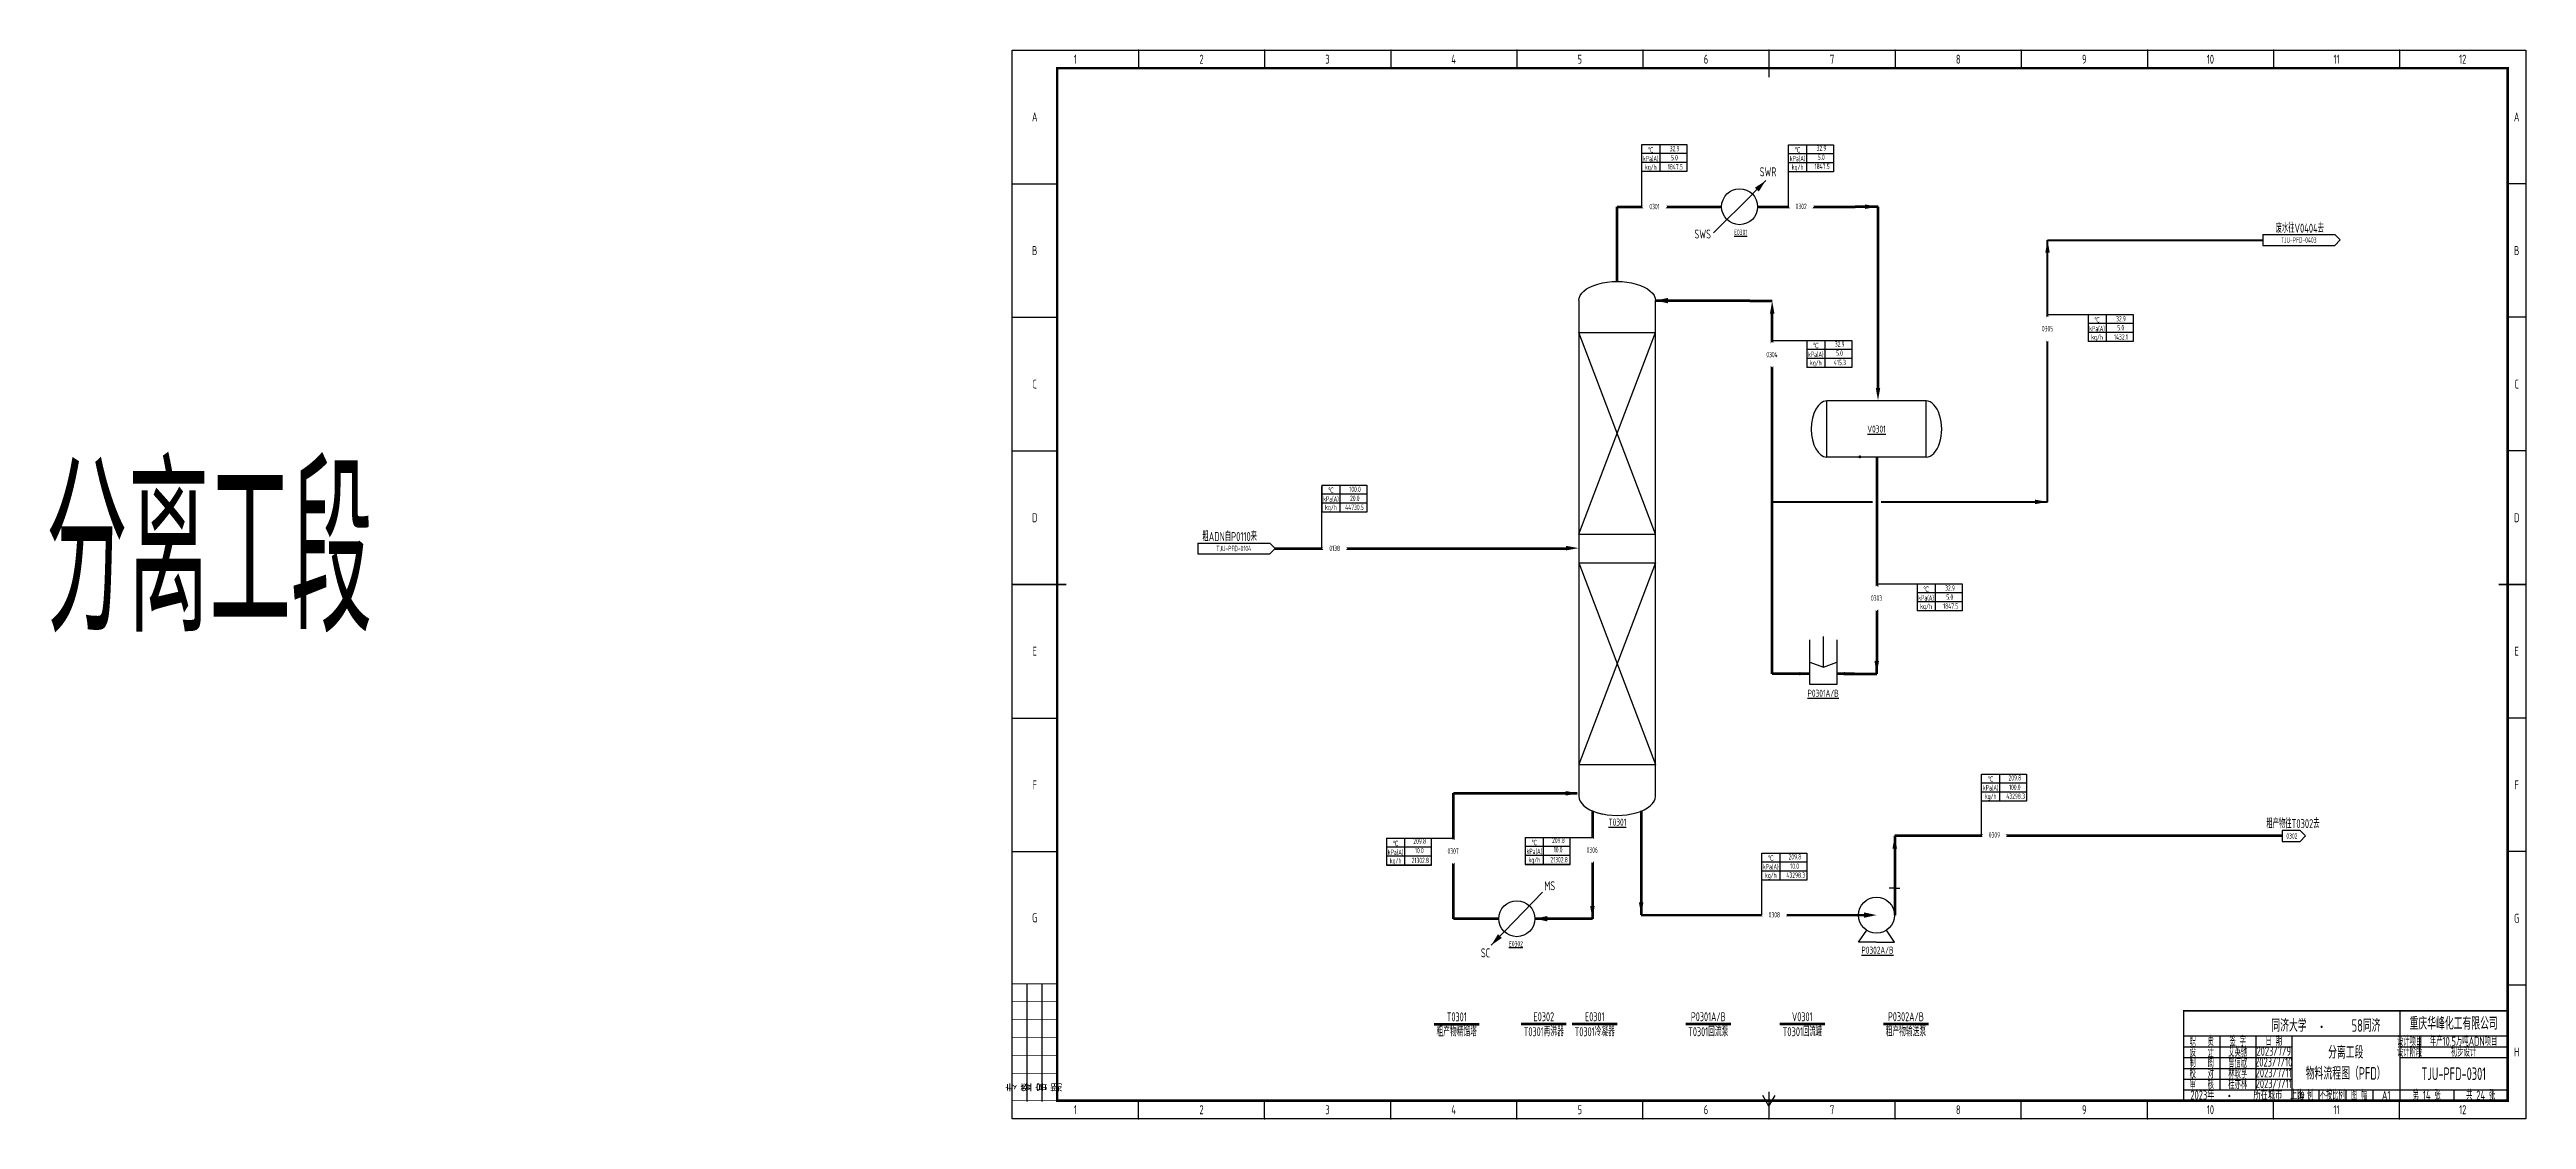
# Model space of a CAD drawing. Header units: millimetres. Extents: x 442 to 10185, y 1370 to 5122.
# Drawn here: x 473 to 1849, y 2164 to 2759 of the extents above; entities that cross this region are included whole.
import ezdxf

# ---------------------------------------------------------------- set-up
doc = ezdxf.new("R2010")
doc.units = ezdxf.units.MM
doc.set_wipeout_variables(frame=1)
for name, color, linetype, lineweight in [('01-主物流线-粗实线', 132, 'Continuous', 80), ('02-次要物流线-中粗线', 30, 'Continuous', 40), ('03-设备外轮廓线-细实线', 7, 'Continuous', 25), ('04-设备内部件-细实线', 181, 'Continuous', 25), ('05-图框与标题栏', 7, 'Continuous', 25), ('06-箭头', 7, 'Continuous', 25), ('07-箭头', 7, 'Continuous', 25), ('08-进出物流标志', 7, 'Continuous', 25), ('09-文本', 7, 'Continuous', 25), ('10-流股代号', 21, 'Continuous', 25), ('12-设备位号线', 7, 'Continuous', 80), ('15-物流表及物流信息标识', 7, 'Continuous', 25), ('17-文字（修改）', 7, 'Continuous', 15)]:
    doc.layers.add(name, color=color, linetype=linetype, lineweight=lineweight)
doc.layers.add('TITLE', color=7, linetype='Continuous')
doc.styles.add('3-gbcbig', font='gbenor.shx', dxfattribs={"width": 0.7, "height": 3, "bigfont": 'gbcbig.shx'})
doc.styles.add('5-gbcbig', font='gbenor.shx', dxfattribs={"width": 0.7, "height": 5, "bigfont": 'gbcbig.shx'})
doc.styles.add('7-gbcbig', font='gbenor.shx', dxfattribs={"width": 0.7, "height": 7, "bigfont": 'gbcbig.shx'})
doc.styles.get("Standard").update_dxf_attribs({"font": 'arial.ttf'})
doc.styles.add('工程字', font='gbenor.shx', dxfattribs={"bigfont": 'gbcbig.shx'})

msp = doc.modelspace()

# ---------------------------------------------------------------- texts
at = {"color": 5, "char_height": 5, "width": 65.928, "attachment_point": 5, "style": '5-gbcbig'}
for s, insert in [('SWR', (1428, 2691.1)), ('SWS', (1391.7, 2656.5))]:
    msp.add_mtext(s, dxfattribs=dict(at, insert=insert))
at = {"attachment_point": 5, "style": '3-gbcbig'}
for s, width, gutter_width, heights, insert, char_height in [('{\\LE0301}', 12.725, 35, [0], (1412.8, 2657.5), 3), ('{\\LV0301}', 16.775, 46.1, [16], (1488.3, 2548.1), 3.95), ('{\\LP0301A/B}', 16.775, 46.1, [16], (1458.6, 2401.2), 3.955), ('{\\LE0302}', 12.725, 35, [0], (1287.9, 2261.9), 3), ('{\\LP0302A/B}', 16.775, 46.1, [16], (1488.8, 2258.4), 3.955)]:
    msp.add_mtext_dynamic_manual_height_columns(s, width=width, gutter_width=gutter_width, heights=heights, dxfattribs=dict(at, insert=insert, char_height=char_height))
at = {"color": 1, "char_height": 5, "width": 65.928, "attachment_point": 5, "style": '5-gbcbig'}
for s, insert in [('MS', (1306.7, 2294.2)), ('SC', (1271, 2256.9))]:
    msp.add_mtext(s, dxfattribs=dict(at, insert=insert))
at = {"layer": '05-图框与标题栏', "attachment_point": 5}
for s, width, gutter_width, heights, insert, char_height, style in [('1', 70.083, 25, [0], (1043.1, 2753.7), 5, '5-gbcbig'), ('2', 70.083, 12.5, [0], (1113.2, 2753.7), 5, '5-gbcbig'), ('3', 70.083, 25, [0], (1183.2, 2753.7), 5, '5-gbcbig'), ('4', 70.083, 25, [0], (1253.3, 2753.7), 5, '5-gbcbig'), ('5', 70.083, 25, [0], (1323.4, 2753.7), 5, '5-gbcbig'), ('6', 70.083, 25, [0], (1393.5, 2753.7), 5, '5-gbcbig'), ('7', 70.083, 25, [0], (1463.6, 2753.7), 5, '5-gbcbig'), ('8', 70.083, 25, [0], (1533.7, 2753.7), 5, '5-gbcbig'), ('9', 70.083, 25, [0], (1603.7, 2753.7), 5, '5-gbcbig'), ('10', 70.083, 25, [0], (1673.8, 2753.7), 5, '5-gbcbig'), ('11', 70.083, 25, [0], (1743.9, 2753.7), 5, '5-gbcbig'), ('12', 70.083, 25, [0], (1814, 2753.7), 5, '5-gbcbig'), ('A', 25, 25, [0], (1020.5, 2721.6), 5, '5-gbcbig'), ('A', 10, 25, [0], (1844, 2721.6), 5, '5-gbcbig'), ('B', 25, 25, [0], (1020.5, 2647.3), 5, '5-gbcbig'), ('B', 10, 25, [0], (1844, 2647.3), 5, '5-gbcbig'), ('C', 25, 25, [0], (1020.5, 2573.1), 5, '5-gbcbig'), ('C', 10, 25, [0], (1844, 2573.1), 5, '5-gbcbig'), ('D', 25, 25, [0], (1020.5, 2498.8), 5, '5-gbcbig'), ('D', 10, 25, [0], (1844, 2498.8), 5, '5-gbcbig'), ('E', 25, 25, [0], (1020.5, 2424.6), 5, '5-gbcbig'), ('E', 10, 25, [0], (1844, 2424.6), 5, '5-gbcbig'), ('F', 25, 25, [0], (1020.5, 2350.3), 5, '5-gbcbig'), ('F', 10, 25, [0], (1844, 2350.3), 5, '5-gbcbig'), ('G', 25, 25, [0], (1020.5, 2276.4), 5, '5-gbcbig'), ('G', 10, 25, [0], (1844, 2276.1), 5, '5-gbcbig'), ('重庆华峰化工有限公司', 60, 25, [0], (1809, 2217.7), 7, '7-gbcbig'), ('职   责', 20, 25, [0], (1669, 2207.7), 5, '5-gbcbig'), ('设   计', 20, 25, [0], (1669, 2201.7), 5, '5-gbcbig'), ('艾英驰', 20, 25, [0], (1689, 2201.7), 5, '5-gbcbig'), ('签 字', 20, 25, [0], (1689, 2207.7), 5, '5-gbcbig'), ('2023/7/9', 20, 25, [0], (1709, 2202.2), 5, '5-gbcbig'), ('日 期', 20, 25, [0], (1709, 2207.7), 5, '5-gbcbig'), ('设计项目', 15, 25, [0], (1784.5, 2207.7), 5, '5-gbcbig'), ('设计阶段', 15, 25, [0], (1784.5, 2201.7), 5, '5-gbcbig'), ('H', 10, 25, [0], (1844, 2201.8), 5, '5-gbcbig'), ('校   对', 20, 25, [0], (1669, 2189.7), 5, '5-gbcbig'), ('制   图', 20, 25, [0], (1669, 2196), 5, '5-gbcbig'), ('林耿孚', 20, 25, [0], (1689, 2189.7), 5, '5-gbcbig'), ('曾信欣', 20, 25, [0], (1689, 2195.7), 5, '5-gbcbig'), ('2023/7/10', 20, 25, [0], (1709, 2196.2), 5, '5-gbcbig'), ('2023/7/11', 20, 25, [0], (1709, 2190.2), 5, '5-gbcbig'), ('TJU-PFD-0301', 60, 25, [12.5], (1809, 2189.7), 7, '7-gbcbig'), ('审   核', 20, 25, [0], (1669, 2183.7), 5, '5-gbcbig'), ('桂亦林', 20, 25, [0], (1689, 2183.7), 5, '5-gbcbig'), ('2023/7/11', 20, 25, [0], (1709, 2184.2), 5, '5-gbcbig'), ('比 例', 15, 25, [0], (1726.5, 2177.7), 5, '5-gbcbig'), ('不按比例', 15, 25, [0], (1741.5, 2177.7), 5, '5-gbcbig'), ('图 幅', 15, 25, [0], (1756.5, 2177.7), 5, '5-gbcbig'), ('A1', 14.917, 25, [0], (1771.5, 2177.7), 5, '5-gbcbig'), ('第 14 张', 30, 25, [0], (1794, 2177.7), 5, '5-gbcbig'), ('共 24 张', 30, 25, [0], (1824, 2177.7), 5, '5-gbcbig'), ('1', 70.083, 25, [0], (1043.1, 2169.7), 5, '5-gbcbig'), ('2', 70.083, 25, [0], (1113.2, 2169.7), 5, '5-gbcbig'), ('3', 70.083, 25, [0], (1183.2, 2169.7), 5, '5-gbcbig'), ('4', 70.083, 25, [0], (1253.3, 2169.7), 5, '5-gbcbig'), ('5', 70.083, 25, [0], (1323.4, 2169.7), 5, '5-gbcbig'), ('6', 70.083, 25, [0], (1393.5, 2169.7), 5, '5-gbcbig'), ('7', 70.083, 25, [0], (1463.6, 2169.7), 5, '5-gbcbig'), ('8', 70.083, 25, [0], (1533.7, 2169.7), 5, '5-gbcbig'), ('9', 70.083, 25, [0], (1603.7, 2169.7), 5, '5-gbcbig'), ('10', 70.083, 25, [0], (1673.8, 2169.7), 5, '5-gbcbig'), ('11', 70.083, 25, [0], (1743.9, 2169.7), 5, '5-gbcbig'), ('12', 70.083, 25, [0], (1814, 2169.7), 5, '5-gbcbig')]:
    msp.add_mtext_dynamic_manual_height_columns(s, width=width, gutter_width=gutter_width, heights=heights, dxfattribs=dict(at, insert=insert, char_height=char_height, style=style))
at = {"layer": '05-图框与标题栏'}
for s, insert, char_height, width, attachment_point, style in [('\\pi5.78018;同济大学             ', (1701.9, 2216.5), 7, 32.259, 4, '7-gbcbig'), ('58同济          ', (1760.3, 2216.5), 7, 32.259, 5, '7-gbcbig'), (' 2023{\\W0.8;年          所在城市  上海}', (1660.5, 2177.8), 5, 67.529, 4, '5-gbcbig'), ('{\\fFangSong|b0|i0|c134|p49;\\W0.8;·}', (1681.6, 2179.8), 5, 18.904, 1, '5-gbcbig')]:
    msp.add_mtext(s, dxfattribs=dict(at, insert=insert, char_height=char_height, width=width, attachment_point=attachment_point, style=style))
at = {"layer": '05-图框与标题栏', "insert": (1732.9, 2218.2), "char_height": 5, "width": 31.507, "attachment_point": 1}
msp.add_mtext('{\\fFangSong|b0|i0|c134|p49;\\W0.8;·}', dxfattribs=at)
at = {"layer": '05-图框与标题栏', "char_height": 5, "attachment_point": 5, "rotation": 90, "style": '工程字'}
for s, insert in [('专业', (1012.2, 2182.2)), ('签字', (1020.5, 2182.2)), ('日期', (1028.9, 2182.2))]:
    msp.add_mtext_dynamic_manual_height_columns(s, width=8.333, gutter_width=25, heights=[0], dxfattribs=dict(at, insert=insert))
at = {"layer": '09-文本'}
for s, width, gutter_width, heights, insert, char_height, attachment_point, style in [('废水往V0404去', 40, 12.5, [0], (1736.9, 2659.7), 5, 6, '5-gbcbig'), ('TJU-PFD-0403', 40, 12.5, [0], (1722.9, 2653.2), 3, 5, '3-gbcbig'), ('分离工段', 595.22, 35, [0], (471.1, 2525.4), 90, 1, '7-gbcbig'), ('粗ADN自P0110来', 40, 12.5, [0], (1144, 2488.3), 5, 6, '5-gbcbig'), ('TJU-PFD-0104', 40, 12.5, [0], (1131.1, 2481.7), 3, 5, '3-gbcbig'), ('粗产物往T0302去', 40, 12.5, [5.33], (1704.9, 2328.7), 5, 4, '5-gbcbig'), ('0302', 40, 12.5, [3], (1719.1, 2321.9), 3, 5, '3-gbcbig'), ('{\\W0.75;T0301}\\P{\\A1;\\W0.75;粗产物精馏塔}', 59.004, 12.5, [13.8], (1255, 2217.1), 5, 5, '5-gbcbig'), ('{\\W0.75;E0302}\\P{\\A1;\\W0.75;T0301再沸器}', 59.004, 12.5, [0], (1303.4, 2217.2), 5, 5, '5-gbcbig'), ('{\\W0.75;E0301}\\P{\\A1;\\W0.75;T0301冷凝器}', 59.004, 12.5, [0], (1331.7, 2217.2), 5, 5, '5-gbcbig'), ('{\\W0.75;P0301A/B}\\P{\\A1;\\W0.75;T0301回流泵}', 59.004, 12.5, [0], (1394.8, 2217.2), 5, 5, '5-gbcbig'), ('{\\W0.75;V0301\\P}T0301回流罐', 59.004, 12.5, [0], (1447, 2217.2), 5, 5, '5-gbcbig'), ('{\\W0.75;P0302A/B\\P\\A1;粗产物输送泵}', 59.004, 12.5, [0], (1504.6, 2217.2), 5, 5, '5-gbcbig'), ('分离工段\\P物料流程图（PFD）', 60, 12.5, [0], (1749, 2195.7), 7, 5, '7-gbcbig'), ('年产10.5万吨ADN项目', 49.06, 35, [0], (1814.5, 2207.7), 5, 5, '5-gbcbig'), ('初步设计', 49, 12.5, [0], (1814.5, 2201.7), 5, 5, '5-gbcbig')]:
    msp.add_mtext_dynamic_manual_height_columns(s, width=width, gutter_width=gutter_width, heights=heights, dxfattribs=dict(at, insert=insert, char_height=char_height, attachment_point=attachment_point, style=style))
at = {"layer": '15-物流表及物流信息标识', "char_height": 3, "style": '3-gbcbig'}
for s, width, insert, attachment_point in [('kPa(A)', 10, (1362.8, 2698.3), 5), ('℃', 10, (1362.8, 2703.3), 5), ('\\pi5.59986;32.9', 15, (1367.8, 2705.5), 1), ('\\pi6.27431;5.0', 15, (1367.8, 2700.5), 1), ('kPa(A)', 10, (1444.4, 2698.3), 5), ('℃', 10, (1444.4, 2703.3), 5), ('\\pi5.59986;32.9', 15, (1449.4, 2705.7), 1), ('\\pi6.27431;5.0', 15, (1449.4, 2700.7), 1), ('kg/h', 10, (1362.8, 2693.3), 5), ('\\pi4.48876;1847.5', 15, (1367.8, 2695.4), 1), ('kg/h', 10, (1444.4, 2693.3), 5), ('\\pi4.48876;1847.5', 15, (1449.4, 2695.6), 1), ('kPa(A)', 10, (1610.8, 2603.8), 5), ('℃', 10, (1610.8, 2608.8), 5), ('\\pi5.59986;32.9', 15, (1615.8, 2610.9), 1), ('\\pi6.27431;5.0', 15, (1615.8, 2605.9), 1), ('kPa(A)', 10, (1454.5, 2589.5), 5), ('℃', 10, (1454.5, 2594.5), 5), ('\\pi5.59986;32.9', 15, (1459.5, 2596.8), 1), ('\\pi6.27431;5.0', 15, (1459.5, 2591.8), 1), ('kg/h', 10, (1610.8, 2598.8), 5), ('\\pi1.5; 1432.1^I', 15, (1617.3, 2600.8), 1), ('kg/h', 10, (1454.5, 2584.5), 5), ('\\pi5.10126;415.3', 15, (1459.5, 2586.6), 1), ('kPa(A)', 10, (1185.1, 2509.1), 5), ('kg/h', 10, (1185.1, 2504.1), 5), ('℃', 10, (1185.1, 2514.1), 5), ('\\pi1.5; 44730.5^I', 15, (1190.1, 2506.1), 1), ('\\pi5.22431;100.0', 15, (1190.1, 2516.1), 1), ('\\pi5.63959;20.0', 15, (1190.1, 2511.1), 1), ('kPa(A)', 10, (1515.8, 2454.1), 5), ('kg/h', 10, (1515.8, 2449.1), 5), ('℃', 10, (1515.8, 2459.1), 5), ('\\pi4.48876;1847.5', 15, (1520.8, 2451.2), 1), ('\\pi5.59986;32.9', 15, (1520.8, 2461.2), 1), ('\\pi6.27431;5.0', 15, (1520.8, 2456.2), 1), ('℃', 10, (1551.7, 2353.5), 5), ('kPa(A)', 10, (1551.7, 2348.5), 5), ('kg/h', 10, (1551.7, 2343.5), 5), ('\\pi3.6982;43298.3', 15, (1556.7, 2345.5), 1), ('kPa(A)', 10, (1221, 2312.7), 5), ('℃', 10, (1221, 2317.7), 5), ('kPa(A)', 10, (1298.1, 2313.2), 5), ('℃', 10, (1298.1, 2318.2), 5), ('kg/h', 10, (1221, 2307.7), 5), ('\\pi3.97778;21302.8', 15, (1226, 2309.8), 1), ('kg/h', 10, (1298.1, 2308.2), 5), ('\\pi3.97778;21302.8', 15, (1303.1, 2310.2), 1), ('kPa(A)', 10, (1429.5, 2304.6), 5), ('kg/h', 10, (1429.5, 2299.6), 5), ('℃', 10, (1429.5, 2309.6), 5), ('\\pi3.6982;43298.3', 15, (1434.5, 2301.6), 1)]:
    msp.add_mtext_dynamic_manual_height_columns(s, width=width, gutter_width=25, heights=[0], dxfattribs=dict(at, insert=insert, attachment_point=attachment_point))
at = {"layer": '17-文字（修改）', "char_height": 3, "attachment_point": 1, "style": '3-gbcbig'}
for s, insert in [('209.8', (1561.6, 2355.7)), ('\\pi5.22431;100.0', (1556.7, 2350.5)), ('209.8', (1230.9, 2320.5)), ('\\pi5.83681;10.0', (1226, 2315.3)), ('209.8', (1308, 2321)), ('\\pi5.83681;10.0', (1303.1, 2315.8)), ('209.8', (1439.4, 2311.8)), ('\\pi5.83681;10.0', (1434.5, 2306.6))]:
    msp.add_mtext_dynamic_manual_height_columns(s, width=15, gutter_width=25, heights=[0], dxfattribs=dict(at, insert=insert))

# ---------------------------------------------------------------- blocks, each defined once
blk = doc.blocks.new('箭头')
at = {"layer": '07-箭头'}
blk.add_lwpolyline([(0, 0, 0, 2.5, 0), (-7, 0, 2.5, 2.5, 0)], format="xyseb", dxfattribs=at)

# ---------------------------------------------------------------- linework, layer by layer
for p, q in [((1322.8, 2619.5), (1322.8, 2344)), ((1365.4, 2344), (1365.4, 2619.5)), ((1460.6, 2532.6), (1515.9, 2532.6)), ((1723.6, 2324.9), (1713.6, 2324.9)), ((1713.6, 2324.9), (1713.6, 2318.9)), ((1713.6, 2318.9), (1723.6, 2318.9)), ((1726.6, 2321.9), (1723.6, 2324.9)), ((1723.6, 2318.9), (1726.6, 2321.9)), ((1498.3, 2292.9), (1498.3, 2291.7))]:
    msp.add_line(p, q)
for points in [[(1365.4, 2619.5, 0, 3, 0), (1372.4, 2619.5, 3, 3, 0)], [(1488.3, 2277.9, 0, 3, 0), (1481.3, 2277.9, 3, 3, 0)]]:
    msp.add_lwpolyline(points, format="xyseb")
at = {"extrusion": (0, 0, -1)}
msp.add_ellipse((1344.1, 2619.5), major_axis=(-21.3, 0), ratio=0.5, start_param=0, end_param=3.141593, dxfattribs=at)
for centre, start_param, end_param in [((1344.1, 2344), 0, 3.141593), ((1344, 2344), 0.880765, 1.197941)]:
    msp.add_ellipse(centre, major_axis=(-21.3, 0), ratio=0.5, start_param=start_param, end_param=end_param)
at = {"layer": '01-主物流线-粗实线'}
for p, q in [((1344.1, 2671.7), (1346.1, 2671.7)), ((1344.1, 2630.2), (1344.1, 2671.7)), ((1346.1, 2671.7), (1377.7, 2671.7)), ((1377.7, 2671.7), (1389.8, 2671.7)), ((1389.8, 2671.7), (1402.2, 2671.7)), ((1422.2, 2671.7), (1476.5, 2671.7)), ((1489.1, 2671.7), (1476.5, 2671.7)), ((1489.1, 2571), (1489.1, 2671.7)), ((1417.8, 2619.3), (1365.4, 2619.3)), ((1417.8, 2619.3), (1430.3, 2619.3)), ((1430.3, 2551.9), (1430.3, 2612.3)), ((1430.3, 2412.1), (1430.3, 2551.9)), ((1488.4, 2532.3), (1488.4, 2419.3)), ((1154.1, 2481.7), (1240.2, 2481.7)), ((1240.2, 2481.7), (1315.8, 2481.7)), ((1451.3, 2412.1), (1430.3, 2412.1)), ((1476, 2412.1), (1466.3, 2412.1)), ((1470.7, 2412.1), (1488.4, 2412.1)), ((1488.4, 2412.1), (1488.4, 2419.3)), ((1253.2, 2345.6), (1322, 2345.6)), ((1253.2, 2319.8), (1253.2, 2345.6)), ((1330.4, 2335.8), (1330.4, 2319.8)), ((1357.5, 2335.8), (1357.5, 2312.7)), ((1357.5, 2312.7), (1357.5, 2278)), ((1498.4, 2321.9), (1498.4, 2277.9)), ((1713.6, 2321.9), (1498.4, 2321.9)), ((1253.3, 2275.9), (1253.3, 2308.2)), ((1330.4, 2308.2), (1330.4, 2275.9)), ((1278.4, 2275.9), (1253.3, 2275.9)), ((1311.2, 2275.9), (1298.4, 2275.9)), ((1330.4, 2275.9), (1311.2, 2275.9)), ((1357.5, 2278), (1481.3, 2277.9)), ((1498.3, 2278), (1498.3, 2278)), ((1498.3, 2277.9), (1498.4, 2277.9))]:
    msp.add_line(p, q, dxfattribs=at)
msp.add_point((1479, 2532.6), dxfattribs=at)
at = {"layer": '02-次要物流线-中粗线'}
for p, q in [((1583.3, 2653.1), (1702.9, 2653.1)), ((1583.3, 2507.6), (1583.3, 2653.1)), ((1430.3, 2507.6), (1486.1, 2507.6)), ((1490.8, 2507.6), (1583.3, 2507.6))]:
    msp.add_line(p, q, dxfattribs=at)
at = {"layer": '03-设备外轮廓线-细实线'}
for p, q in [((1419.3, 2678.8), (1426.7, 2686.2)), ((1397.6, 2657.1), (1419.3, 2678.7)), ((1515.9, 2563.7), (1460.6, 2563.7)), ((1451.3, 2406), (1451.3, 2431)), ((1458.8, 2415.7), (1458.8, 2432.7)), ((1466.3, 2431), (1466.3, 2406)), ((1451.3, 2418.5), (1458.8, 2415.7)), ((1458.8, 2415.7), (1466.3, 2418.5)), ((1466.3, 2406), (1451.3, 2406)), ((1281.5, 2268.7), (1302.7, 2290.6)), ((1498.3, 2292.9), (1495.3, 2292.9)), ((1498.3, 2277.9), (1498.3, 2292.9)), ((1498.3, 2292.9), (1501.3, 2292.9)), ((1281.5, 2268.7), (1274.2, 2261.2)), ((1478.3, 2262.9), (1482.8, 2269.6)), ((1488.3, 2262.9), (1478.3, 2262.9)), ((1488.3, 2262.9), (1498.3, 2262.9)), ((1498.3, 2262.9), (1493.9, 2269.6))]:
    msp.add_line(p, q, dxfattribs=at)
for centre in [(1412.2, 2671.7), (1288.4, 2275.9), (1488.3, 2277.9)]:
    msp.add_circle(centre, 10, dxfattribs=at)
for centre, start_param, end_param in [((1460.6, 2548.1), 3.141593, 6.283185), ((1515.9, 2548.1), 0, 3.141593)]:
    msp.add_ellipse(centre, major_axis=(0, -15.6), ratio=0.550347, start_param=start_param, end_param=end_param, dxfattribs=at)
at = {"layer": '04-设备内部件-细实线'}
for p, q in [((1322.8, 2601.8), (1365.4, 2601.8)), ((1322.8, 2489.7), (1365.4, 2601.8)), ((1365.4, 2489.7), (1322.8, 2601.8)), ((1460.6, 2532.6), (1460.6, 2563.7)), ((1515.9, 2532.6), (1515.9, 2563.7)), ((1322.8, 2489.7), (1365.4, 2489.7)), ((1322.8, 2473.8), (1365.4, 2473.8)), ((1322.8, 2473.8), (1365.4, 2361.7)), ((1365.4, 2473.8), (1322.8, 2361.7)), ((1322.8, 2361.7), (1365.4, 2361.7))]:
    msp.add_line(p, q, dxfattribs=at)
at = {"layer": '05-图框与标题栏'}
for p, q in [((1078.1, 2758.7), (1078.1, 2748.7)), ((1148.2, 2758.7), (1148.2, 2748.7)), ((1218.3, 2758.7), (1218.3, 2748.7)), ((1288.4, 2758.7), (1288.4, 2748.7)), ((1358.4, 2758.7), (1358.4, 2748.7)), ((1498.6, 2758.7), (1498.6, 2748.7)), ((1568.7, 2758.7), (1568.7, 2748.7)), ((1638.8, 2758.7), (1638.8, 2748.7)), ((1708.9, 2758.7), (1708.9, 2748.7)), ((1778.9, 2758.7), (1778.9, 2748.7)), ((1008, 2684.4), (1033, 2684.4)), ((1849, 2684.4), (1839, 2684.4)), ((1008, 2610.2), (1033, 2610.2)), ((1849, 2610.2), (1839, 2610.2)), ((1008, 2535.9), (1033, 2535.9)), ((1849, 2535.9), (1839, 2535.9)), ((1008, 2387.4), (1033, 2387.4)), ((1849, 2387.4), (1839, 2387.4)), ((1008, 2313.2), (1033, 2313.2)), ((1849, 2313.2), (1839, 2313.2)), ((1016.4, 2174.7), (1016.4, 2239.7)), ((1024.7, 2174.7), (1024.7, 2239.7)), ((1849, 2238.9), (1839, 2238.9)), ((1779, 2224.7), (1779, 2174.7)), ((1659, 2210.7), (1839, 2210.7)), ((1659, 2204.7), (1719, 2204.7)), ((1679, 2210.7), (1679, 2180.7)), ((1699, 2210.7), (1699, 2180.7)), ((1719, 2210.7), (1719, 2174.7)), ((1779, 2204.7), (1839, 2204.7)), ((1790, 2210.7), (1790, 2198.7)), ((1659, 2198.7), (1719, 2198.7)), ((1659, 2192.7), (1719, 2192.7)), ((1779, 2198.7), (1839, 2198.7)), ((1078.1, 2164.7), (1078.1, 2174.7)), ((1148.2, 2164.7), (1148.2, 2174.7)), ((1218.3, 2164.7), (1218.3, 2174.7)), ((1288.4, 2164.7), (1288.4, 2174.7)), ((1358.4, 2164.7), (1358.4, 2174.7)), ((1428.5, 2171.7), (1425.1, 2177.7)), ((1428.5, 2171.7), (1432, 2177.7)), ((1498.6, 2164.7), (1498.6, 2174.7)), ((1568.7, 2164.7), (1568.7, 2174.7)), ((1638.8, 2164.7), (1638.8, 2174.7)), ((1659, 2186.7), (1719, 2186.7)), ((1659, 2180.7), (1839, 2180.7)), ((1708.9, 2164.7), (1708.9, 2174.7)), ((1734, 2180.7), (1734, 2174.7)), ((1749, 2180.7), (1749, 2174.7)), ((1764, 2180.7), (1764, 2174.7)), ((1778.9, 2164.7), (1778.9, 2174.7)), ((1809, 2180.7), (1809, 2174.7))]:
    msp.add_line(p, q, dxfattribs=at)
for points, const_width in [([(1428.5, 2758.7), (1428.5, 2743.7)], 0.8), ([(1008, 2461.7), (1038, 2461.7)], 0.8), ([(1849, 2461.7), (1834, 2461.7)], 0.8), ([(1033, 2239.7), (1008, 2239.7)], 0.4), ([(1033, 2229.7), (1008, 2229.7)], 0.4), ([(1033, 2219.7), (1008, 2219.7)], 0.4), ([(1839, 2224.7), (1659, 2224.7), (1659, 2174.7)], 0.8), ([(1033, 2209.7), (1008, 2209.7)], 0.4), ([(1033, 2199.7), (1008, 2199.7)], 0.4), ([(1033, 2189.7), (1008, 2189.7)], 0.4), ([(1033, 2174.7), (1008, 2174.7)], 0.4), ([(1428.5, 2164.7), (1428.5, 2179.7)], 0.8)]:
    msp.add_lwpolyline(points, dxfattribs=dict(at, const_width=const_width))
at = {"layer": '05-图框与标题栏', "const_width": 1.4}
msp.add_lwpolyline([(1033, 2748.7), (1033, 2174.7), (1839, 2174.7), (1839, 2748.7)], close=True, dxfattribs=at)
at = {"layer": '05-图框与标题栏'}
for p in [(1078.1, 2758.7), (1078.1, 2758.7), (1078.1, 2758.7), (1148.2, 2758.7), (1148.2, 2758.7), (1148.2, 2758.7), (1218.3, 2758.7), (1218.3, 2758.7), (1218.3, 2758.7), (1288.4, 2758.7), (1288.4, 2758.7), (1288.4, 2758.7), (1358.4, 2758.7), (1358.4, 2758.7), (1358.4, 2758.7), (1428.5, 2758.7), (1428.5, 2758.7), (1428.5, 2758.7), (1498.6, 2758.7), (1498.6, 2758.7), (1498.6, 2758.7), (1568.7, 2758.7), (1568.7, 2758.7), (1568.7, 2758.7), (1638.8, 2758.7), (1638.8, 2758.7), (1638.8, 2758.7), (1708.9, 2758.7), (1708.9, 2758.7), (1708.9, 2758.7), (1778.9, 2758.7), (1778.9, 2758.7), (1778.9, 2758.7), (1849, 2684.4), (1849, 2610.2), (1849, 2535.9), (1849, 2461.7), (1849, 2387.4), (1849, 2313.2), (1849, 2238.9), (1016.4, 2174.7), (1024.7, 2174.7), (1078.1, 2164.7), (1148.2, 2164.7), (1218.3, 2164.7), (1288.4, 2164.7), (1358.4, 2164.7), (1428.5, 2164.7), (1498.6, 2164.7), (1568.7, 2164.7), (1638.8, 2164.7), (1708.9, 2164.7), (1778.9, 2164.7)]:
    msp.add_point(p, dxfattribs=at)
at = {"layer": '06-箭头'}
for points in [[(1426.7, 2686.2, 0, 3, 0), (1421.8, 2681.2, 3, 3, 0)], [(1441.5, 2412.1, 0, 1.91, 0), (1446, 2412.1, 1.91, 1.91, 0)], [(1466.3, 2412.1, 0, 1.91, 0), (1470.7, 2412.1, 1.91, 1.91, 0)], [(1298.4, 2275.9, 0, 3, 0), (1305.4, 2275.9, 3, 3, 0)], [(1274.2, 2261.2, 0, 3, 0), (1279, 2266.2, 3, 3, 0)]]:
    msp.add_lwpolyline(points, format="xyseb", dxfattribs=at)
at = {"layer": '08-进出物流标志'}
for p, q in [((1702.9, 2656.2), (1742.9, 2656.2)), ((1702.9, 2656.2), (1702.9, 2650.2)), ((1702.9, 2650.2), (1742.9, 2650.2)), ((1745.9, 2653.2), (1742.9, 2656.2)), ((1745.9, 2653.2), (1742.9, 2650.2)), ((1111.1, 2484.7), (1151.1, 2484.7)), ((1111.1, 2484.7), (1111.1, 2478.7)), ((1111.1, 2478.7), (1151.1, 2478.7)), ((1154.1, 2481.7), (1151.1, 2484.7)), ((1154.1, 2481.7), (1151.1, 2478.7))]:
    msp.add_line(p, q, dxfattribs=at)
at = {"layer": '12-设备位号线'}
for p, q in [((1267.5, 2217.1), (1242.5, 2217.1)), ((1315.9, 2217.2), (1290.9, 2217.2)), ((1344.2, 2217.2), (1319.2, 2217.2)), ((1407.3, 2217.2), (1382.3, 2217.2)), ((1459.5, 2217.2), (1434.5, 2217.2)), ((1517.1, 2217.2), (1492.1, 2217.2))]:
    msp.add_line(p, q, dxfattribs=at)
at = {"layer": '15-物流表及物流信息标识'}
for p, q in [((1357.8, 2706.2), (1382.8, 2706.2)), ((1382.8, 2701.2), (1357.8, 2701.2)), ((1367.8, 2706.2), (1367.8, 2691.2)), ((1382.8, 2706.2), (1382.8, 2691.2)), ((1439.4, 2706.1), (1464.4, 2706.1)), ((1464.4, 2701.1), (1439.4, 2701.1)), ((1449.4, 2706.1), (1449.4, 2691.1)), ((1464.4, 2706.1), (1464.4, 2691.1)), ((1382.8, 2696.2), (1357.8, 2696.2)), ((1382.8, 2691.2), (1357.8, 2691.2)), ((1464.4, 2696.1), (1439.4, 2696.1)), ((1464.4, 2691.1), (1439.4, 2691.1)), ((1605.8, 2611.7), (1630.8, 2611.7)), ((1605.8, 2611.7), (1605.8, 2596.7)), ((1630.8, 2606.7), (1605.8, 2606.7)), ((1630.8, 2601.7), (1605.8, 2601.7)), ((1615.8, 2611.7), (1615.8, 2596.7)), ((1630.8, 2611.7), (1630.8, 2596.7)), ((1449.5, 2597.4), (1474.5, 2597.4)), ((1449.5, 2597.4), (1449.5, 2582.4)), ((1474.5, 2592.4), (1449.5, 2592.4)), ((1459.5, 2597.4), (1459.5, 2582.4)), ((1474.5, 2597.4), (1474.5, 2582.4)), ((1630.8, 2596.7), (1605.8, 2596.7)), ((1474.5, 2587.4), (1449.5, 2587.4)), ((1474.5, 2582.4), (1449.5, 2582.4)), ((1180.1, 2516.9), (1205.1, 2516.9)), ((1180.1, 2516.9), (1180.1, 2501.9)), ((1205.1, 2511.9), (1180.1, 2511.9)), ((1205.1, 2506.9), (1180.1, 2506.9)), ((1190.1, 2516.9), (1190.1, 2501.9)), ((1205.1, 2516.9), (1205.1, 2501.9)), ((1205.1, 2501.9), (1180.1, 2501.9)), ((1510.8, 2462), (1535.8, 2462)), ((1510.8, 2462), (1510.8, 2447)), ((1535.8, 2457), (1510.8, 2457)), ((1535.8, 2452), (1510.8, 2452)), ((1520.8, 2462), (1520.8, 2447)), ((1535.8, 2462), (1535.8, 2447)), ((1535.8, 2447), (1510.8, 2447)), ((1546.7, 2356.3), (1571.7, 2356.3)), ((1556.7, 2356.3), (1556.7, 2341.3)), ((1571.7, 2356.3), (1571.7, 2341.3)), ((1571.7, 2351.3), (1546.7, 2351.3)), ((1571.7, 2346.3), (1546.7, 2346.3)), ((1571.7, 2341.3), (1546.7, 2341.3)), ((1216, 2320.6), (1216, 2305.6)), ((1226, 2320.6), (1226, 2305.6)), ((1293.1, 2321), (1293.1, 2306)), ((1303.1, 2321), (1303.1, 2306)), ((1424.5, 2312.4), (1449.5, 2312.4)), ((1434.5, 2312.4), (1434.5, 2297.4)), ((1449.5, 2312.4), (1449.5, 2297.4)), ((1449.5, 2307.4), (1424.5, 2307.4)), ((1449.5, 2302.4), (1424.5, 2302.4)), ((1449.5, 2297.4), (1424.5, 2297.4))]:
    msp.add_line(p, q, dxfattribs=at)
at = {"layer": 'TITLE'}
for p, q in [((1008, 2758.7), (1849, 2758.7)), ((1008, 2164.7), (1008, 2758.7)), ((1849, 2758.7), (1849, 2164.7)), ((1849, 2164.7), (1008, 2164.7))]:
    msp.add_line(p, q, dxfattribs=at)

# ---------------------------------------------------------------- block references
at = {"layer": '07-箭头'}
for p in [(1488.9, 2671.7), (1583.3, 2507.6), (1322.8, 2481.9), (1322.6, 2345.6)]:
    msp.add_blockref('箭头', p, dxfattribs=at)
for p, rotation in [((1583.3, 2653.1), 90), ((1430.3, 2619.3), 90), ((1489.1, 2564), 270), ((1488.4, 2412.1), 270), ((1498.4, 2321.9), 90), ((1357.5, 2278), 270), ((1330.4, 2275.9), 270)]:
    msp.add_blockref('箭头', p, dxfattribs=dict(at, rotation=rotation))

msp.set_redraw_order([(e.dxf.handle, doc.entitydb.next_handle()) for e in msp.query("TEXT MTEXT ATTDEF DIMENSION ARC_DIMENSION")])  # texts and dimensions are drawn at this point

# ---------------------------------------------------------------- next in the draw order: wipeouts: each hides what was drawn before it
for points in [[(1357.8, 2671.7), (1364.9, 2678.8), (1371.9, 2671.7), (1364.9, 2664.6)], [(1439.3, 2671.8), (1446.4, 2678.9), (1453.5, 2671.8), (1446.4, 2664.7)], [(1576.3, 2603.7), (1583.3, 2610.8), (1590.4, 2603.7), (1583.3, 2596.7)], [(1423.2, 2589.4), (1430.2, 2596.5), (1437.3, 2589.4), (1430.2, 2582.4)], [(1180.1, 2481.7), (1187.2, 2488.8), (1194.2, 2481.7), (1187.2, 2474.6)], [(1481.3, 2454), (1488.3, 2461.1), (1495.4, 2454), (1488.3, 2447)], [(1553.8, 2328.9), (1560.8, 2321.9), (1553.8, 2314.8), (1546.7, 2321.9)], [(1245.9, 2313.4), (1253, 2320.5), (1260.1, 2313.4), (1253, 2306.3)], [(1323.2, 2314), (1330.3, 2321.1), (1337.4, 2314), (1330.3, 2306.9)], [(1424.4, 2278), (1431.5, 2285), (1438.6, 2278), (1431.5, 2270.9)]]:
    msp.add_wipeout(points).dxf.layer = '10-流股代号'

# ---------------------------------------------------------------- next in the draw order: linework, layer by layer
at = {"layer": '15-物流表及物流信息标识'}
for p, q in [((1357.8, 2671.7), (1357.8, 2706.2)), ((1439.4, 2671.7), (1439.4, 2706.1)), ((1583.3, 2611.7), (1605.8, 2611.7)), ((1430.2, 2597.4), (1455.3, 2597.4)), ((1180.1, 2481.7), (1180.1, 2516.1)), ((1488.4, 2462), (1510.8, 2462)), ((1546.7, 2321.9), (1546.7, 2356.3)), ((1216, 2320.6), (1253.2, 2320.6)), ((1241, 2315.6), (1216, 2315.6)), ((1241, 2305.6), (1241, 2320.8)), ((1293.1, 2321), (1330.4, 2321)), ((1318.1, 2316), (1293.1, 2316)), ((1318.1, 2306), (1318.1, 2321.2)), ((1424.5, 2278), (1424.5, 2312.4)), ((1241, 2310.6), (1216, 2310.6)), ((1241, 2305.6), (1216, 2305.6)), ((1216, 2305.6), (1241, 2305.6)), ((1318.1, 2311), (1293.1, 2311)), ((1318.1, 2306), (1293.1, 2306)), ((1293.1, 2306), (1318.1, 2306))]:
    msp.add_line(p, q, dxfattribs=at)

# ---------------------------------------------------------------- next in the draw order: texts
at = {"insert": (1344.3, 2329.6), "char_height": 3.95, "attachment_point": 5, "style": '3-gbcbig'}
msp.add_mtext_dynamic_manual_height_columns('{\\LT0301}', width=16.775, gutter_width=46.1, heights=[16], dxfattribs=at)
at = {"layer": '09-文本', "char_height": 3, "attachment_point": 5, "style": '3-gbcbig'}
for s, width, insert in [('0301', 7.071, (1364.9, 2671.8)), ('0302', 7.384, (1446.4, 2671.9)), ('0305', 7.071, (1583.3, 2603.9)), ('0304', 7.071, (1430.2, 2589.5)), ('0138', 7.071, (1187.2, 2481.8)), ('0303', 7.071, (1488.3, 2454.1)), ('0307', 7.071, (1253, 2313.5)), ('0306', 7.071, (1330.3, 2314.1)), ('0309', 10.621, (1553.8, 2322.5)), ('0308', 7.071, (1431.5, 2278.1))]:
    msp.add_mtext_dynamic_manual_height_columns(s, width=width, gutter_width=12.5, heights=[0], dxfattribs=dict(at, insert=insert))

doc.saveas('drawing.dxf')
